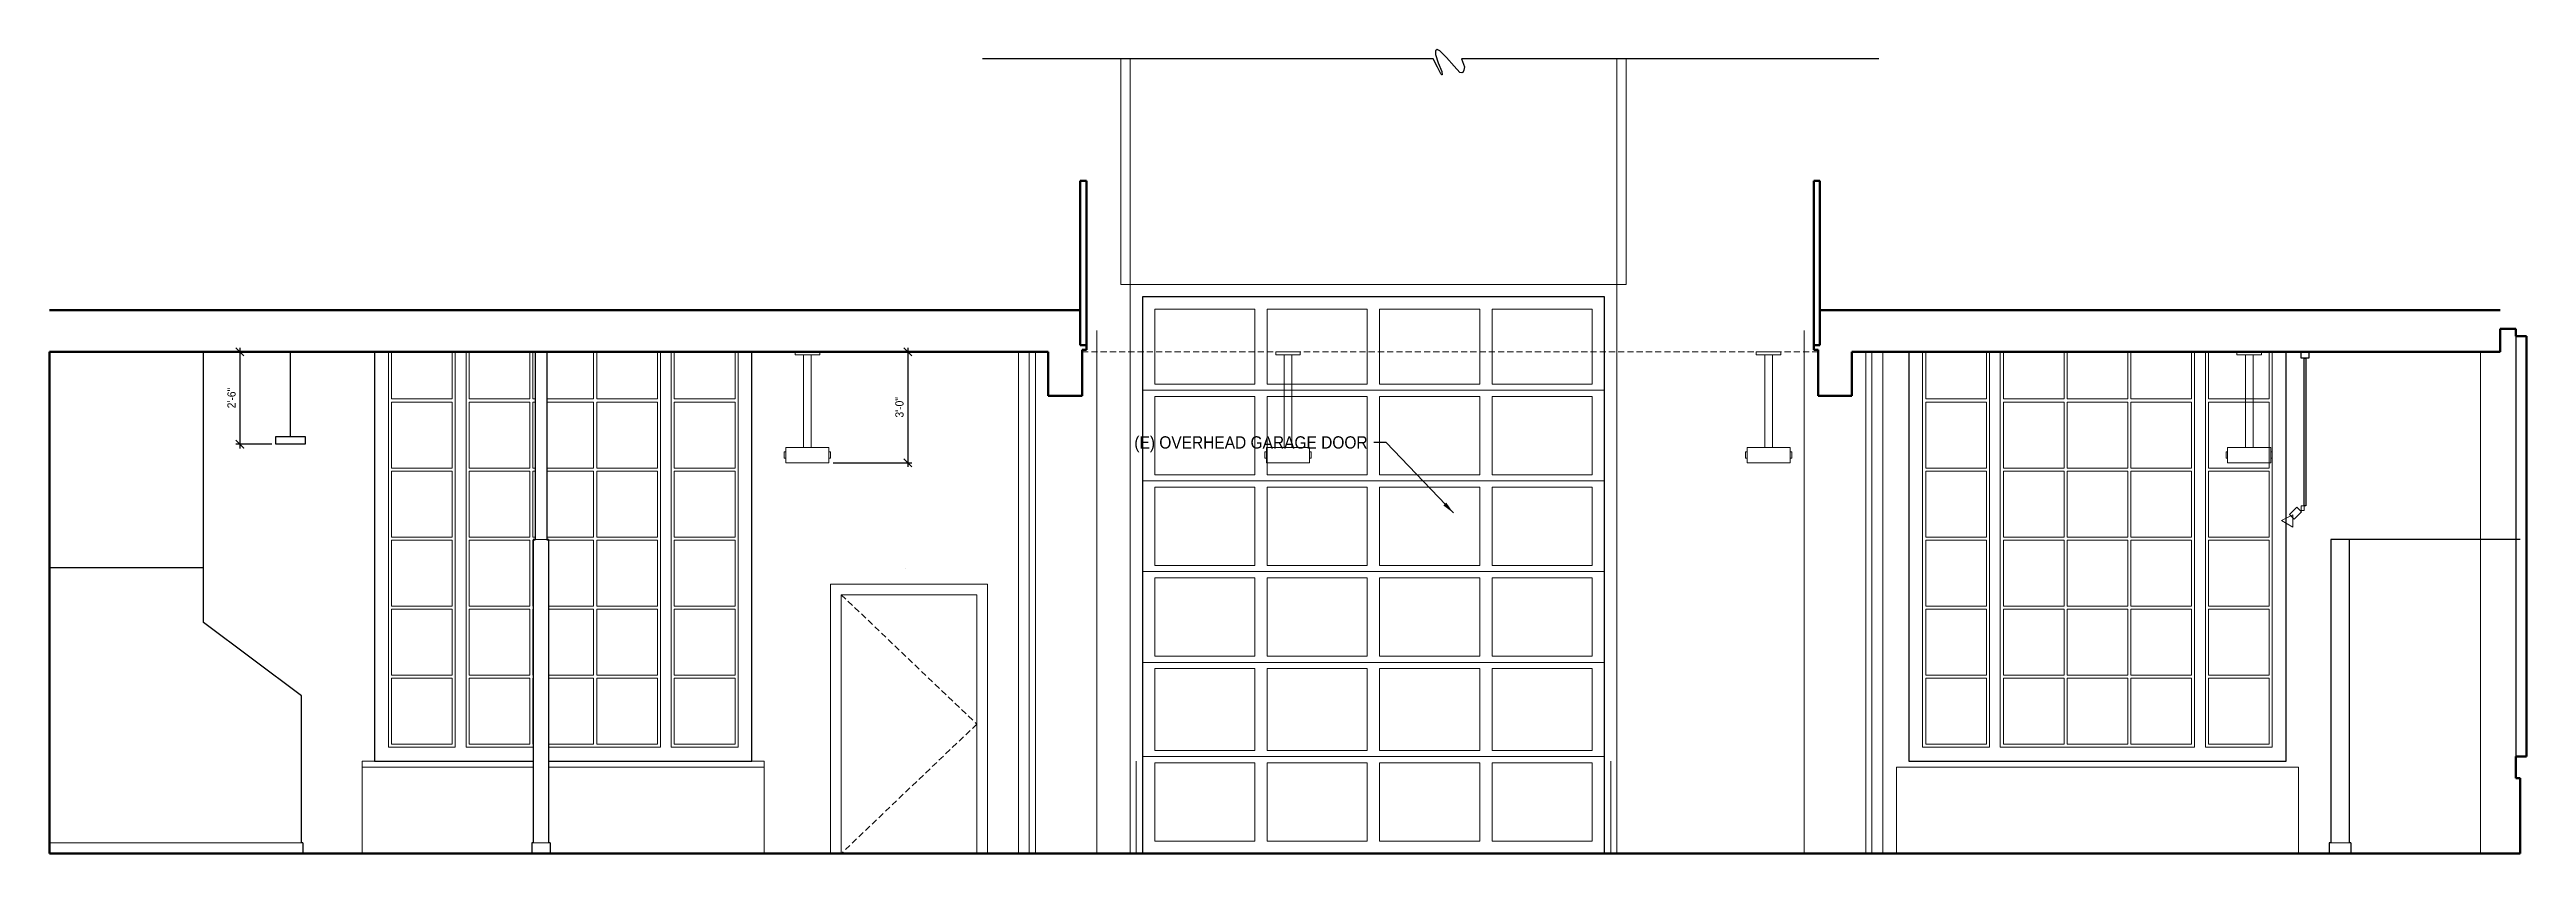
# Model space of a CAD drawing. Header units: inches. Extents: x -3027 to 6920, y -6604 to 320.
# Drawn here: x -821 to -17, y -1500 to -1239 of the extents above; entities that cross this region are included whole.
import ezdxf

# ---------------------------------------------------------------- set-up
doc = ezdxf.new("R2010")
doc.units = ezdxf.units.IN
doc.header["$LTSCALE"] = 4
doc.header["$MEASUREMENT"] = 0
doc.header["$PDMODE"] = 35
doc.header["$PDSIZE"] = -5
doc.linetypes.add('DASHED', pattern=[0.75, 0.5, -0.25])
doc.layers.get('0').update_dxf_attribs({"linetype": 'CONTINUOUS'})
doc.layers.get('Defpoints').update_dxf_attribs({"linetype": 'CONTINUOUS'})
for name, color, linetype, lineweight in [('A-ELEV-2', 5, 'CONTINUOUS', 25), ('A-ELEV-3', 8, 'CONTINUOUS', 15), ('A-ELEV-4', 9, 'CONTINUOUS', 9), ('A-ELEV-BYND', 9, 'DASHED', 9), ('A-ELEV-CUT', 3, 'CONTINUOUS', 50), ('A-NOTE-DIM', 8, 'CONTINUOUS', 15)]:
    doc.layers.add(name, color=color, linetype=linetype, lineweight=lineweight)
doc.layers.add('A-note-ref-1_4', color=8, linetype='CONTINUOUS')
doc.styles.add('1_4SM', font='swisse.ttf', dxfattribs={"width": 0.9, "height": 4})
doc.styles.add('3_8SM', font='swisse.ttf', dxfattribs={"width": 0.9, "height": 2.666667})
doc.dimstyles.new('DIM1_4$7', dxfattribs={"dimtxt": 4, "dimasz": 4, "dimexe": 2, "dimexo": 2, "dimgap": 2, "dimtad": 0, "dimdec": 4, "dimzin": 11, "dimdsep": 46, "dimlunit": 4, "dimtxsty": '1_4SM', "dimblk": 'ARCHTICK', "dimcen": 4, "dimdle": 2, "dimclrd": 8, "dimclre": 8, "dimclrt": 8, "dimadec": 0, "dimazin": 0, "dimtfac": 4, "dimtdec": 4, "dimtofl": 0, "dimtmove": 1, "dimatfit": 3, "dimfxl": 1, "dimfrac": 2, "dimtzin": 0, "dimarcsym": 0})
doc.dimstyles.new('DIM3_8', dxfattribs={"dimtxt": 2.666667, "dimasz": 2.666667, "dimexe": 1.333333, "dimexo": 1.333333, "dimgap": 1.333333, "dimtad": 1, "dimdec": 4, "dimzin": 11, "dimdsep": 46, "dimlunit": 4, "dimtxsty": '3_8SM', "dimblk": 'ARCHTICK', "dimblk1": 'ARCHTICK', "dimblk2": 'ARCHTICK', "dimsah": 1, "dimcen": 2.666667, "dimdle": 1.333333, "dimclrd": 8, "dimclre": 8, "dimclrt": 8, "dimadec": 0, "dimazin": 0, "dimtfac": 4, "dimtdec": 4, "dimtofl": 0, "dimtmove": 2, "dimatfit": 3, "dimfxl": 1, "dimfrac": 2, "dimtzin": 0, "dimarcsym": 0})

msp = doc.modelspace()

# ---------------------------------------------------------------- texts
at = {"layer": 'A-note-ref-1_4', "insert": (-393.15882, -1364.53022), "char_height": 4, "width": 74.3574398, "attachment_point": 3, "style": '1_4SM'}
msp.add_mtext('(E) OVERHEAD GARAGE DOOR', dxfattribs=at)

# ---------------------------------------------------------------- blocks, each defined once
blk = doc.blocks.new('_ARCHTICK')
at = {"color": 0, "linetype": 'ByBlock', "const_width": 0.15}
blk.add_lwpolyline([(-0.5, -0.5), (0.5, 0.5)], dxfattribs=at)
blk = doc.blocks.new('*D36')
at = {"layer": 'A-NOTE-DIM', "color": 8, "lineweight": -2, "transparency": 16777216}
for p, q in [((-744.08, -1337.12), (-760.55, -1337.12)), ((-759.21, -1335.79), (-759.21, -1368.46)), ((-748.83, -1367.12), (-760.55, -1367.12))]:
    blk.add_line(p, q, dxfattribs=at)
at = {"layer": 'Defpoints', "color": 0, "transparency": 16777216}
for p in [(-742.75, -1337.12), (-759.21, -1367.12), (-747.5, -1367.12)]:
    blk.add_point(p, dxfattribs=at)
at = {"layer": 'A-NOTE-DIM', "color": 8, "lineweight": -2, "transparency": 16777216, "xscale": 2.666666666666667, "yscale": 2.666666666666667, "zscale": 2.666666666666667}
for p, rotation in [((-759.21, -1337.12), 90), ((-759.21, -1367.12), 270)]:
    blk.add_blockref('_ARCHTICK', p, dxfattribs=dict(at, rotation=rotation))
at = {"layer": 'A-NOTE-DIM', "color": 8, "transparency": 16777216, "insert": (-761.92, -1352.12), "char_height": 2.667, "attachment_point": 5, "rotation": 90, "style": '3_8SM'}
blk.add_mtext('2\'-6" ', dxfattribs=at)
blk = doc.blocks.new('*D37')
at = {"layer": 'A-NOTE-DIM', "color": 8, "lineweight": -2, "transparency": 16777216}
for p, q in [((-569.67, -1337.12), (-541.07, -1337.12)), ((-542.4, -1335.79), (-542.4, -1374.46)), ((-566.67, -1373.12), (-541.07, -1373.12))]:
    blk.add_line(p, q, dxfattribs=at)
at = {"layer": 'Defpoints', "color": 0, "transparency": 16777216}
for p in [(-571, -1337.12), (-568, -1373.12), (-542.4, -1373.12)]:
    blk.add_point(p, dxfattribs=at)
at = {"layer": 'A-NOTE-DIM', "color": 8, "lineweight": -2, "transparency": 16777216, "xscale": 2.666666666666667, "yscale": 2.666666666666667, "zscale": 2.666666666666667}
for p, rotation in [((-542.4, -1337.12), 90), ((-542.4, -1373.12), 270)]:
    blk.add_blockref('_ARCHTICK', p, dxfattribs=dict(at, rotation=rotation))
at = {"layer": 'A-NOTE-DIM', "color": 8, "transparency": 16777216, "insert": (-545.11, -1355.12), "char_height": 2.667, "attachment_point": 5, "rotation": 90, "style": '3_8SM'}
blk.add_mtext('3\'-0" ', dxfattribs=at)

# ---------------------------------------------------------------- dimensions: what is measured, and where the dimension line sits
at = {"layer": 'A-NOTE-DIM'}
for base, p1, p2, picture, middle in [((-759.21252, -1367.125), (-742.7498, -1337.125), (-747.4998, -1367.125), '*D36', (-761.91615, -1352.125)), ((-542.4039, -1373.125), (-570.9998, -1337.125), (-567.9998, -1373.125), '*D37', (-545.10572, -1355.125))]:
    dim = msp.add_linear_dim(base=base, p1=p1, p2=p2, angle=90, dimstyle='DIM3_8', override={"dimpost": ' '}, dxfattribs=at)
    dim.commit()
    dim.dimension.update_dxf_attribs({"geometry": picture, "text_midpoint": middle})

# ---------------------------------------------------------------- linework, layer by layer
at = {"layer": 'A-ELEV-2'}
for p, q in [((-20.5002, -1332), (-20.5002, -1468.5)), ((-770.9998, -1425), (-770.9998, -1337.125)), ((-742.7498, -1364.625), (-742.7498, -1337.125)), ((-663.3748, -1337.125), (-663.3748, -1398)), ((-659.6248, -1337.125), (-659.6248, -1398)), ((-663.3748, -1398), (-663.9998, -1398)), ((-663.9998, -1398), (-663.9998, -1496.5)), ((-658.9998, -1398), (-659.6248, -1398)), ((-658.9998, -1398), (-658.9998, -1496.5)), ((-19.0002, -1398), (-80.5001, -1398)), ((-80.5001, -1398), (-80.5001, -1496.5)), ((-74.5001, -1398), (-74.5001, -1496.5)), ((-820.9998, -1407.10102), (-770.9998, -1407.10102)), ((-770.9998, -1425), (-770.9998, -1415.79895)), ((-739.2508, -1448.81175), (-770.9998, -1425)), ((-739.2508, -1496.5), (-739.2508, -1448.81175)), ((-738.7508, -1496.5), (-739.2508, -1496.5)), ((-738.7508, -1496.5), (-738.7508, -1500)), ((-663.9998, -1496.5), (-664.4998, -1496.5)), ((-664.4998, -1496.5), (-664.4998, -1500)), ((-658.4998, -1496.5), (-658.9998, -1496.5)), ((-658.4998, -1496.5), (-658.4998, -1500)), ((-80.5001, -1496.5), (-81.0001, -1496.5)), ((-81.0001, -1496.5), (-81.0001, -1500)), ((-74.0001, -1496.5), (-74.5001, -1496.5)), ((-74.0001, -1496.5), (-74.0001, -1500))]:
    msp.add_line(p, q, dxfattribs=at)
for points in [[(-227.19526, -1241.93161), (-362.66187, -1241.93161), (-361.71057, -1244.51688), (-361.91726, -1245.69417), (-362.2767, -1246.35897), (-362.55346, -1246.55287), (-363.2597, -1246.4282), (-365.08909, -1244.40598), (-367.50072, -1241.5527), (-369.66256, -1239.35041), (-370.56289, -1238.94872), (-371.1164, -1239.33651), (-371.08768, -1240.55535), (-370.22695, -1243.25622), (-369.03375, -1246.13715), (-368.96369, -1247.12054), (-369.10207, -1247.21749), (-369.39319, -1246.80197), (-370.47498, -1244.66896), (-371.83932, -1241.93161), (-518.11958, -1241.93161)], [(-316.2498, -1500), (-316.2498, -1319.25), (-466.2498, -1319.25), (-466.2498, -1500)], [(-466.2498, -1330.15119), (-466.2498, -1500)], [(-316.2498, -1500), (-316.2498, -1330.15119)], [(-715.5004, -1337.125), (-715.5004, -1470), (-663.9998, -1470)], [(-658.9998, -1470), (-593.0004, -1470), (-593.0004, -1337.125)], [(-217.5004, -1337.125), (-217.5004, -1470), (-95.0004, -1470), (-95.0004, -1337.125)]]:
    msp.add_lwpolyline(points, dxfattribs=at)
for points in [[(-90.15242, -1337.125), (-87.65242, -1337.125), (-87.65242, -1339.125), (-90.15242, -1339.125)], [(-89.15242, -1339.125), (-88.65242, -1339.125), (-88.65242, -1387.125), (-89.15242, -1387.125)], [(-747.4998, -1364.625), (-737.9998, -1364.625), (-737.9998, -1367.125), (-747.4998, -1367.125)], [(-543.1025, -1407.35488), (-543.1025, -1407.35488), (-543.1025, -1407.35488), (-543.1025, -1407.35488)]]:
    msp.add_lwpolyline(points, close=True, dxfattribs=at)
at = {"layer": 'A-ELEV-3'}
for p, q in [((-473.2498, -1315.25), (-473.2498, -1241.93161)), ((-470.2498, -1315.25), (-470.2498, -1241.93161)), ((-312.2498, -1315.25), (-312.2498, -1241.93161)), ((-309.2498, -1315.25), (-309.2498, -1241.93161)), ((-484.45463, -1281.625), (-484.45463, -1335)), ((-473.2498, -1315.25), (-309.2498, -1315.25)), ((-480.9998, -1330.15119), (-480.9998, -1500)), ((-251.45521, -1500), (-251.45521, -1330.15119)), ((-248.33021, -1330.15119), (-248.33021, -1335)), ((-506.4998, -1337.125), (-506.4998, -1500)), ((-502.9998, -1337.125), (-502.9998, -1500)), ((-500.9998, -1337.125), (-500.9998, -1500)), ((-231.45521, -1500), (-231.45521, -1337.125)), ((-229.45521, -1500), (-229.45521, -1337.125)), ((-225.95521, -1500), (-225.95521, -1337.125)), ((-31.95183, -1500), (-31.95183, -1337.125)), ((-663.3748, -1398), (-659.6248, -1398)), ((-719.5004, -1500), (-719.5004, -1470)), ((-719.5004, -1470), (-663.9998, -1470)), ((-658.9998, -1470), (-589.0004, -1470)), ((-589.0004, -1500), (-589.0004, -1470)), ((-468.2498, -1500), (-468.2498, -1470)), ((-314.2498, -1500), (-314.2498, -1470)), ((-719.5004, -1472), (-663.9998, -1472)), ((-658.9998, -1472), (-589.0004, -1472)), ((-221.5004, -1500), (-221.5004, -1472)), ((-221.5004, -1472), (-91.0004, -1472)), ((-91.0004, -1500), (-91.0004, -1472)), ((-820.9998, -1496.5), (-739.2508, -1496.5)), ((-663.9998, -1496.5), (-658.9998, -1496.5)), ((-80.5001, -1496.5), (-74.5001, -1496.5))]:
    msp.add_line(p, q, dxfattribs=at)
for points in [[(-312.2498, -1470), (-312.2498, -1315.25), (-470.2498, -1315.25), (-470.2498, -1470)], [(-470.2498, -1330.15119), (-470.2498, -1500)], [(-462.2498, -1330.15119), (-462.2498, -1347.57437), (-429.7498, -1347.57437), (-429.7498, -1330.15119)], [(-425.7498, -1330.15119), (-425.7498, -1347.57437), (-393.2498, -1347.57437), (-393.2498, -1330.15119)], [(-389.2498, -1330.15119), (-389.2498, -1347.57437), (-356.7498, -1347.57437), (-356.7498, -1330.15119)], [(-352.7498, -1330.15119), (-352.7498, -1347.57437), (-320.2498, -1347.57437), (-320.2498, -1330.15119)], [(-312.2498, -1500), (-312.2498, -1330.15119)], [(-689.3004, -1337.125), (-689.3004, -1465.5), (-711.0004, -1465.5), (-711.0004, -1337.125)], [(-690.3004, -1337.125), (-690.3004, -1352.41667), (-710.0004, -1352.41667), (-710.0004, -1337.125)], [(-685.8004, -1337.125), (-685.8004, -1465.5), (-663.9998, -1465.5)], [(-665.1004, -1337.125), (-665.1004, -1352.41667), (-684.8004, -1352.41667), (-684.8004, -1337.125)], [(-663.3748, -1352.41667), (-664.1004, -1352.41667), (-664.1004, -1337.125)], [(-644.4004, -1337.125), (-644.4004, -1352.41667), (-659.6248, -1352.41667)], [(-658.9998, -1465.5), (-622.7004, -1465.5), (-622.7004, -1337.125)], [(-643.4004, -1337.125), (-643.4004, -1352.41667), (-623.7004, -1352.41667), (-623.7004, -1337.125)], [(-619.2004, -1337.125), (-619.2004, -1465.5), (-597.5004, -1465.5), (-597.5004, -1337.125)], [(-618.2004, -1337.125), (-618.2004, -1352.41667), (-598.5004, -1352.41667), (-598.5004, -1337.125)], [(-191.3004, -1337.125), (-191.3004, -1465.5), (-213.0004, -1465.5), (-213.0004, -1337.125)], [(-192.3004, -1337.125), (-192.3004, -1352.41667), (-212.0004, -1352.41667), (-212.0004, -1337.125)], [(-187.8004, -1337.125), (-187.8004, -1465.5), (-124.7004, -1465.5), (-124.7004, -1337.125)], [(-167.1004, -1337.125), (-167.1004, -1352.41667), (-186.8004, -1352.41667), (-186.8004, -1337.125)], [(-146.4004, -1337.125), (-146.4004, -1352.41667), (-166.1004, -1352.41667), (-166.1004, -1337.125)], [(-145.4004, -1337.125), (-145.4004, -1352.41667), (-125.7004, -1352.41667), (-125.7004, -1337.125)], [(-121.2004, -1337.125), (-121.2004, -1465.5), (-99.5004, -1465.5), (-99.5004, -1337.125)], [(-120.2004, -1337.125), (-120.2004, -1352.41667), (-100.5004, -1352.41667), (-100.5004, -1337.125)], [(-663.3748, -1374.83333), (-664.1004, -1374.83333), (-664.1004, -1353.41667), (-663.3748, -1353.41667)], [(-659.6248, -1353.41667), (-644.4004, -1353.41667), (-644.4004, -1374.83333), (-659.6248, -1374.83333)], [(-663.3748, -1397.25), (-664.1004, -1397.25), (-664.1004, -1375.83333), (-663.3748, -1375.83333)], [(-659.6248, -1375.83333), (-644.4004, -1375.83333), (-644.4004, -1397.25), (-659.6248, -1397.25)], [(-663.9998, -1419.66667), (-664.1004, -1419.66667), (-664.1004, -1398.25), (-663.3748, -1398.25)], [(-659.6248, -1398.25), (-644.4004, -1398.25), (-644.4004, -1419.66667), (-658.9998, -1419.66667)], [(-567.4998, -1500), (-567.4998, -1412.5), (-516.4998, -1412.5), (-516.4998, -1500)], [(-663.9998, -1442.08333), (-664.1004, -1442.08333), (-664.1004, -1420.66667), (-663.9998, -1420.66667)], [(-658.9998, -1420.66667), (-644.4004, -1420.66667), (-644.4004, -1442.08333), (-658.9998, -1442.08333)], [(-563.9998, -1500), (-563.9998, -1416), (-519.9998, -1416), (-519.9998, -1500)], [(-663.9998, -1464.5), (-664.1004, -1464.5), (-664.1004, -1443.08333), (-663.9998, -1443.08333)], [(-658.9998, -1443.08333), (-644.4004, -1443.08333), (-644.4004, -1464.5), (-658.9998, -1464.5)]]:
    msp.add_lwpolyline(points, dxfattribs=at)
for points in [[(-429.7498, -1323.25), (-462.2498, -1323.25), (-462.2498, -1347.57437), (-429.7498, -1347.57437)], [(-393.2498, -1323.25), (-425.7498, -1323.25), (-425.7498, -1347.57437), (-393.2498, -1347.57437)], [(-356.7498, -1323.25), (-389.2498, -1323.25), (-389.2498, -1347.57437), (-356.7498, -1347.57437)], [(-320.2498, -1323.25), (-352.7498, -1323.25), (-352.7498, -1347.57437), (-320.2498, -1347.57437)], [(-578.9998, -1337.125), (-570.9998, -1337.125), (-570.9998, -1338.125), (-578.9998, -1338.125)], [(-576.2498, -1338.125), (-573.7498, -1338.125), (-573.7498, -1368.125), (-576.2498, -1368.125)], [(-422.9998, -1337.125), (-414.9998, -1337.125), (-414.9998, -1338.125), (-422.9998, -1338.125)], [(-420.2498, -1338.125), (-417.7498, -1338.125), (-417.7498, -1368.125), (-420.2498, -1368.125)], [(-266.9998, -1337.125), (-258.9998, -1337.125), (-258.9998, -1338.125), (-266.9998, -1338.125)], [(-264.2498, -1338.125), (-261.7498, -1338.125), (-261.7498, -1368.125), (-264.2498, -1368.125)], [(-110.9998, -1337.125), (-102.9998, -1337.125), (-102.9998, -1338.125), (-110.9998, -1338.125)], [(-108.2498, -1338.125), (-105.7498, -1338.125), (-105.7498, -1368.125), (-108.2498, -1368.125)], [(-710.0004, -1353.41667), (-690.3004, -1353.41667), (-690.3004, -1374.83333), (-710.0004, -1374.83333)], [(-684.8004, -1353.41667), (-665.1004, -1353.41667), (-665.1004, -1374.83333), (-684.8004, -1374.83333)], [(-623.7004, -1353.41667), (-643.4004, -1353.41667), (-643.4004, -1374.83333), (-623.7004, -1374.83333)], [(-598.5004, -1353.41667), (-618.2004, -1353.41667), (-618.2004, -1374.83333), (-598.5004, -1374.83333)], [(-429.7498, -1351.57437), (-462.2498, -1351.57437), (-462.2498, -1377.0327), (-429.7498, -1377.0327)], [(-429.7498, -1351.57437), (-462.2498, -1351.57437), (-462.2498, -1377.0327), (-429.7498, -1377.0327)], [(-393.2498, -1351.57437), (-425.7498, -1351.57437), (-425.7498, -1377.0327), (-393.2498, -1377.0327)], [(-393.2498, -1351.57437), (-425.7498, -1351.57437), (-425.7498, -1377.0327), (-393.2498, -1377.0327)], [(-356.7498, -1351.57437), (-389.2498, -1351.57437), (-389.2498, -1377.0327), (-356.7498, -1377.0327)], [(-356.7498, -1351.57437), (-389.2498, -1351.57437), (-389.2498, -1377.0327), (-356.7498, -1377.0327)], [(-320.2498, -1351.57437), (-352.7498, -1351.57437), (-352.7498, -1377.0327), (-320.2498, -1377.0327)], [(-320.2498, -1351.57437), (-352.7498, -1351.57437), (-352.7498, -1377.0327), (-320.2498, -1377.0327)], [(-212.0004, -1353.41667), (-192.3004, -1353.41667), (-192.3004, -1374.83333), (-212.0004, -1374.83333)], [(-186.8004, -1353.41667), (-167.1004, -1353.41667), (-167.1004, -1374.83333), (-186.8004, -1374.83333)], [(-166.1004, -1353.41667), (-146.4004, -1353.41667), (-146.4004, -1374.83333), (-166.1004, -1374.83333)], [(-125.7004, -1353.41667), (-145.4004, -1353.41667), (-145.4004, -1374.83333), (-125.7004, -1374.83333)], [(-100.5004, -1353.41667), (-120.2004, -1353.41667), (-120.2004, -1374.83333), (-100.5004, -1374.83333)], [(-582.4998, -1369.625), (-581.9998, -1369.625), (-581.9998, -1371.625), (-582.4998, -1371.625)], [(-581.9998, -1373.125), (-567.9998, -1373.125), (-567.9998, -1368.125), (-581.9998, -1368.125)], [(-567.9998, -1369.625), (-567.4998, -1369.625), (-567.4998, -1371.625), (-567.9998, -1371.625)], [(-426.4998, -1369.625), (-425.9998, -1369.625), (-425.9998, -1371.625), (-426.4998, -1371.625)], [(-425.9998, -1373.125), (-411.9998, -1373.125), (-411.9998, -1368.125), (-425.9998, -1368.125)], [(-411.9998, -1369.625), (-411.4998, -1369.625), (-411.4998, -1371.625), (-411.9998, -1371.625)], [(-270.4998, -1369.625), (-269.9998, -1369.625), (-269.9998, -1371.625), (-270.4998, -1371.625)], [(-269.9998, -1373.125), (-255.9998, -1373.125), (-255.9998, -1368.125), (-269.9998, -1368.125)], [(-255.9998, -1369.625), (-255.4998, -1369.625), (-255.4998, -1371.625), (-255.9998, -1371.625)], [(-114.4998, -1369.625), (-113.9998, -1369.625), (-113.9998, -1371.625), (-114.4998, -1371.625)], [(-113.9998, -1373.125), (-99.9998, -1373.125), (-99.9998, -1368.125), (-113.9998, -1368.125)], [(-99.9998, -1369.625), (-99.4998, -1369.625), (-99.4998, -1371.625), (-99.9998, -1371.625)], [(-710.0004, -1375.83333), (-690.3004, -1375.83333), (-690.3004, -1397.25), (-710.0004, -1397.25)], [(-684.8004, -1375.83333), (-665.1004, -1375.83333), (-665.1004, -1397.25), (-684.8004, -1397.25)], [(-623.7004, -1375.83333), (-643.4004, -1375.83333), (-643.4004, -1397.25), (-623.7004, -1397.25)], [(-598.5004, -1375.83333), (-618.2004, -1375.83333), (-618.2004, -1397.25), (-598.5004, -1397.25)], [(-429.7498, -1381.0327), (-462.2498, -1381.0327), (-462.2498, -1406.49103), (-429.7498, -1406.49103)], [(-429.7498, -1381.0327), (-462.2498, -1381.0327), (-462.2498, -1406.49104), (-429.7498, -1406.49104)], [(-393.2498, -1381.0327), (-425.7498, -1381.0327), (-425.7498, -1406.49103), (-393.2498, -1406.49103)], [(-393.2498, -1381.0327), (-425.7498, -1381.0327), (-425.7498, -1406.49104), (-393.2498, -1406.49104)], [(-356.7498, -1381.0327), (-389.2498, -1381.0327), (-389.2498, -1406.49103), (-356.7498, -1406.49103)], [(-356.7498, -1381.0327), (-389.2498, -1381.0327), (-389.2498, -1406.49104), (-356.7498, -1406.49104)], [(-320.2498, -1381.0327), (-352.7498, -1381.0327), (-352.7498, -1406.49103), (-320.2498, -1406.49103)], [(-320.2498, -1381.0327), (-352.7498, -1381.0327), (-352.7498, -1406.49104), (-320.2498, -1406.49104)], [(-212.0004, -1375.83333), (-192.3004, -1375.83333), (-192.3004, -1397.25), (-212.0004, -1397.25)], [(-186.8004, -1375.83333), (-167.1004, -1375.83333), (-167.1004, -1397.25), (-186.8004, -1397.25)], [(-166.1004, -1375.83333), (-146.4004, -1375.83333), (-146.4004, -1397.25), (-166.1004, -1397.25)], [(-125.7004, -1375.83333), (-145.4004, -1375.83333), (-145.4004, -1397.25), (-125.7004, -1397.25)], [(-100.5004, -1375.83333), (-120.2004, -1375.83333), (-120.2004, -1397.25), (-100.5004, -1397.25)], [(-710.0004, -1398.25), (-690.3004, -1398.25), (-690.3004, -1419.66667), (-710.0004, -1419.66667)], [(-684.8004, -1398.25), (-665.1004, -1398.25), (-665.1004, -1419.66667), (-684.8004, -1419.66667)], [(-623.7004, -1398.25), (-643.4004, -1398.25), (-643.4004, -1419.66667), (-623.7004, -1419.66667)], [(-598.5004, -1398.25), (-618.2004, -1398.25), (-618.2004, -1419.66667), (-598.5004, -1419.66667)], [(-212.0004, -1398.25), (-192.3004, -1398.25), (-192.3004, -1419.66667), (-212.0004, -1419.66667)], [(-186.8004, -1398.25), (-167.1004, -1398.25), (-167.1004, -1419.66667), (-186.8004, -1419.66667)], [(-166.1004, -1398.25), (-146.4004, -1398.25), (-146.4004, -1419.66667), (-166.1004, -1419.66667)], [(-125.7004, -1398.25), (-145.4004, -1398.25), (-145.4004, -1419.66667), (-125.7004, -1419.66667)], [(-100.5004, -1398.25), (-120.2004, -1398.25), (-120.2004, -1419.66667), (-100.5004, -1419.66667)], [(-429.7498, -1410.49103), (-462.2498, -1410.49103), (-462.2498, -1435.94937), (-429.7498, -1435.94937)], [(-429.7498, -1410.49104), (-462.2498, -1410.49104), (-462.2498, -1435.94937), (-429.7498, -1435.94937)], [(-393.2498, -1410.49103), (-425.7498, -1410.49103), (-425.7498, -1435.94937), (-393.2498, -1435.94937)], [(-393.2498, -1410.49104), (-425.7498, -1410.49104), (-425.7498, -1435.94937), (-393.2498, -1435.94937)], [(-356.7498, -1410.49103), (-389.2498, -1410.49103), (-389.2498, -1435.94937), (-356.7498, -1435.94937)], [(-356.7498, -1410.49104), (-389.2498, -1410.49104), (-389.2498, -1435.94937), (-356.7498, -1435.94937)], [(-320.2498, -1410.49103), (-352.7498, -1410.49103), (-352.7498, -1435.94937), (-320.2498, -1435.94937)], [(-320.2498, -1410.49104), (-352.7498, -1410.49104), (-352.7498, -1435.94937), (-320.2498, -1435.94937)], [(-710.0004, -1420.66667), (-690.3004, -1420.66667), (-690.3004, -1442.08333), (-710.0004, -1442.08333)], [(-684.8004, -1420.66667), (-665.1004, -1420.66667), (-665.1004, -1442.08333), (-684.8004, -1442.08333)], [(-623.7004, -1420.66667), (-643.4004, -1420.66667), (-643.4004, -1442.08333), (-623.7004, -1442.08333)], [(-598.5004, -1420.66667), (-618.2004, -1420.66667), (-618.2004, -1442.08333), (-598.5004, -1442.08333)], [(-212.0004, -1420.66667), (-192.3004, -1420.66667), (-192.3004, -1442.08333), (-212.0004, -1442.08333)], [(-186.8004, -1420.66667), (-167.1004, -1420.66667), (-167.1004, -1442.08333), (-186.8004, -1442.08333)], [(-166.1004, -1420.66667), (-146.4004, -1420.66667), (-146.4004, -1442.08333), (-166.1004, -1442.08333)], [(-125.7004, -1420.66667), (-145.4004, -1420.66667), (-145.4004, -1442.08333), (-125.7004, -1442.08333)], [(-100.5004, -1420.66667), (-120.2004, -1420.66667), (-120.2004, -1442.08333), (-100.5004, -1442.08333)], [(-710.0004, -1443.08333), (-690.3004, -1443.08333), (-690.3004, -1464.5), (-710.0004, -1464.5)], [(-684.8004, -1443.08333), (-665.1004, -1443.08333), (-665.1004, -1464.5), (-684.8004, -1464.5)], [(-623.7004, -1443.08333), (-643.4004, -1443.08333), (-643.4004, -1464.5), (-623.7004, -1464.5)], [(-598.5004, -1443.08333), (-618.2004, -1443.08333), (-618.2004, -1464.5), (-598.5004, -1464.5)], [(-429.7498, -1439.94937), (-462.2498, -1439.94937), (-462.2498, -1466.54167), (-429.7498, -1466.54167)], [(-429.7498, -1439.94937), (-462.2498, -1439.94937), (-462.2498, -1466.54167), (-429.7498, -1466.54167)], [(-393.2498, -1439.94937), (-425.7498, -1439.94937), (-425.7498, -1466.54167), (-393.2498, -1466.54167)], [(-393.2498, -1439.94937), (-425.7498, -1439.94937), (-425.7498, -1466.54167), (-393.2498, -1466.54167)], [(-356.7498, -1439.94937), (-389.2498, -1439.94937), (-389.2498, -1466.54167), (-356.7498, -1466.54167)], [(-356.7498, -1439.94937), (-389.2498, -1439.94937), (-389.2498, -1466.54167), (-356.7498, -1466.54167)], [(-320.2498, -1439.94937), (-352.7498, -1439.94937), (-352.7498, -1466.54167), (-320.2498, -1466.54167)], [(-320.2498, -1439.94937), (-352.7498, -1439.94937), (-352.7498, -1466.54167), (-320.2498, -1466.54167)], [(-212.0004, -1443.08333), (-192.3004, -1443.08333), (-192.3004, -1464.5), (-212.0004, -1464.5)], [(-186.8004, -1443.08333), (-167.1004, -1443.08333), (-167.1004, -1464.5), (-186.8004, -1464.5)], [(-166.1004, -1443.08333), (-146.4004, -1443.08333), (-146.4004, -1464.5), (-166.1004, -1464.5)], [(-125.7004, -1443.08333), (-145.4004, -1443.08333), (-145.4004, -1464.5), (-125.7004, -1464.5)], [(-100.5004, -1443.08333), (-120.2004, -1443.08333), (-120.2004, -1464.5), (-100.5004, -1464.5)], [(-429.7498, -1470.54167), (-462.2498, -1470.54167), (-462.2498, -1496), (-429.7498, -1496)], [(-429.7498, -1470.54167), (-462.2498, -1470.54167), (-462.2498, -1496), (-429.7498, -1496)], [(-393.2498, -1470.54167), (-425.7498, -1470.54167), (-425.7498, -1496), (-393.2498, -1496)], [(-393.2498, -1470.54167), (-425.7498, -1470.54167), (-425.7498, -1496), (-393.2498, -1496)], [(-356.7498, -1470.54167), (-389.2498, -1470.54167), (-389.2498, -1496), (-356.7498, -1496)], [(-356.7498, -1470.54167), (-389.2498, -1470.54167), (-389.2498, -1496), (-356.7498, -1496)], [(-320.2498, -1470.54167), (-352.7498, -1470.54167), (-352.7498, -1496), (-320.2498, -1496)], [(-320.2498, -1470.54167), (-352.7498, -1470.54167), (-352.7498, -1496), (-320.2498, -1496)]]:
    msp.add_lwpolyline(points, close=True, dxfattribs=at)
at = {"layer": 'A-ELEV-4'}
for p, q in [((-466.2498, -1349.57437), (-316.2498, -1349.57437)), ((-466.2498, -1349.57437), (-316.2498, -1349.57437)), ((-466.2498, -1379.0327), (-316.2498, -1379.0327)), ((-466.2498, -1379.0327), (-316.2498, -1379.0327)), ((-466.2498, -1408.49103), (-316.2498, -1408.49103)), ((-466.2498, -1408.49104), (-316.2498, -1408.49104)), ((-466.2498, -1437.94937), (-316.2498, -1437.94937)), ((-466.2498, -1437.94937), (-316.2498, -1437.94937)), ((-466.2498, -1468.54167), (-316.2498, -1468.54167)), ((-466.2498, -1468.54167), (-316.2498, -1468.54167))]:
    msp.add_line(p, q, dxfattribs=at)
for points in [[(-92.83015, -1390.02046), (-96.51252, -1391.90859), (-92.83015, -1394.03461)], [(-89.98876, -1389.08757), (-91.57975, -1387.49658), (-93.96624, -1389.88306), (-92.37525, -1391.47405)], [(-89.15242, -1388.625), (-90.15242, -1388.625), (-90.15242, -1387.125), (-89.15242, -1387.125)]]:
    msp.add_lwpolyline(points, close=True, dxfattribs=at)
at = {"layer": 'A-ELEV-BYND'}
msp.add_line((-485.82963, -1337.125), (-246.95521, -1337.125), dxfattribs=at)
msp.add_lwpolyline([(-563.9998, -1416), (-519.9998, -1458), (-563.9998, -1500)], dxfattribs=at)
at = {"layer": 'A-ELEV-CUT'}
for p, q in [((-486.45463, -1281.625), (-484.45463, -1281.625)), ((-486.45463, -1335), (-486.45463, -1281.625)), ((-484.45463, -1335), (-484.45463, -1281.625)), ((-248.33021, -1281.625), (-246.33021, -1281.625)), ((-248.33021, -1335), (-248.33021, -1281.625)), ((-246.33021, -1335), (-246.33021, -1281.625)), ((-820.9998, -1323.625), (-486.45463, -1323.625)), ((-246.33021, -1323.625), (-25.5002, -1323.625)), ((-25.5002, -1337.125), (-25.5002, -1329.625)), ((-25.5002, -1329.625), (-20.5002, -1329.625)), ((-20.5002, -1332), (-20.5002, -1329.625)), ((-20.5002, -1332), (-20.5002, -1330.5)), ((-20.5002, -1332), (-17.0002, -1332)), ((-17.0002, -1468.5), (-17.0002, -1332)), ((-820.9998, -1337.125), (-496.82963, -1337.125)), ((-820.9998, -1500), (-820.9998, -1337.125)), ((-496.82963, -1351.375), (-496.82963, -1337.125)), ((-484.45463, -1335), (-486.45463, -1335)), ((-485.82963, -1351.375), (-485.82963, -1336.5)), ((-485.82963, -1336.5), (-484.45463, -1336.5)), ((-484.45463, -1336.5), (-484.45463, -1335)), ((-248.33021, -1336.5), (-248.33021, -1335)), ((-248.33021, -1335), (-246.33021, -1335)), ((-246.95521, -1336.5), (-248.33021, -1336.5)), ((-246.95521, -1351.375), (-246.95521, -1336.5)), ((-235.95521, -1337.125), (-25.5002, -1337.125)), ((-235.95521, -1351.375), (-235.95521, -1337.125)), ((-485.82963, -1351.375), (-496.82963, -1351.375)), ((-246.95521, -1351.375), (-235.95521, -1351.375)), ((-20.5002, -1475.5), (-20.5002, -1468.5)), ((-20.5002, -1468.5), (-17.0002, -1468.5)), ((-19.0002, -1475.5), (-20.5002, -1475.5)), ((-19.0002, -1500), (-19.0002, -1475.5)), ((-19.0002, -1500), (-820.9998, -1500)), ((-719.5004, -1500), (-820.9998, -1500)), ((-137.57922, -1500), (-820.9998, -1500))]:
    msp.add_line(p, q, dxfattribs=at)

msp.set_redraw_order([(e.dxf.handle, doc.entitydb.next_handle()) for e in msp.query("TEXT MTEXT ATTDEF DIMENSION ARC_DIMENSION")])  # texts and dimensions are drawn at this point

# ---------------------------------------------------------------- leaders
at = {"layer": 'A-note-ref-1_4', "annotation_type": 0, "has_hookline": 1, "hookline_direction": 1}
msp.add_leader([(-365.32339, -1389.42735), (-387.15882, -1366.53022), (-391.15882, -1366.53022)], dimstyle='DIM1_4$7', override={"dimgap": 2, "dimtad": 0}, dxfattribs=at)

doc.saveas('drawing.dxf')
